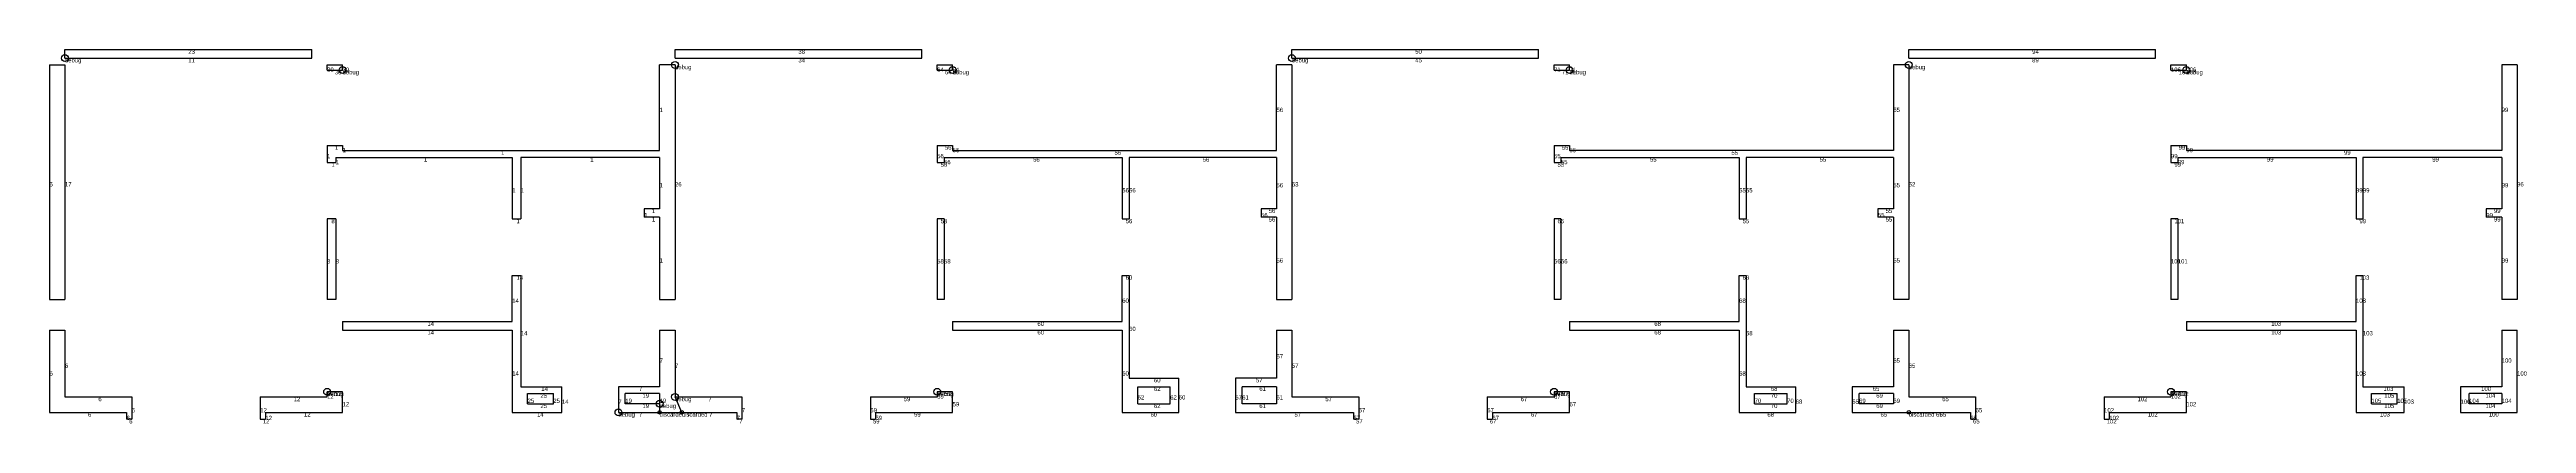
# Model space of a CAD drawing. Header units: metres. Extents: x 234 to 1679, y 437 to 1103.
# Drawn here: x 234 to 1679, y 437 to 656 of the extents above; entities that cross this region are included whole.
import ezdxf

# ---------------------------------------------------------------- set-up
doc = ezdxf.new("R2010")
doc.units = ezdxf.units.M
doc.layers.add('WALL_DEBUG', color=7, linetype='Continuous')

msp = doc.modelspace()

# ---------------------------------------------------------------- linework, layer by layer
at = {"layer": 'debug', "color": 2}
for centre in [(243, 651), (959, 651), (405, 644), (599, 647), (761, 644), (1121, 644), (1319, 647), (1481, 644), (396, 456), (590, 449), (599, 453), (752, 456), (1112, 456), (1472, 456), (566, 444)]:
    msp.add_circle(centre, 2, dxfattribs=at)
at = {"layer": 'debug', "color": 4}
for centre in [(590, 444), (590, 444), (603, 444), (1319, 444), (1319, 444)]:
    msp.add_circle(centre, 1, dxfattribs=at)
at = {"layer": 'WALL_DEBUG'}
for p, q in [((243, 656), (387, 656)), ((243, 651), (243, 656)), ((243, 656), (387, 656)), ((243, 651), (387, 651)), ((243, 651), (387, 651)), ((387, 651), (387, 656)), ((599, 656), (743, 656)), ((599, 651), (599, 656)), ((599, 656), (743, 656)), ((599, 651), (743, 651)), ((599, 651), (743, 651)), ((743, 651), (743, 656)), ((959, 656), (1103, 656)), ((959, 651), (959, 656)), ((959, 656), (1103, 656)), ((959, 651), (1103, 651)), ((959, 651), (1103, 651)), ((1103, 651), (1103, 656)), ((1319, 656), (1463, 656)), ((1319, 651), (1319, 656)), ((1319, 656), (1463, 656)), ((1319, 651), (1463, 651)), ((1319, 651), (1463, 651)), ((1463, 651), (1463, 656)), ((234, 647), (234, 510)), ((234, 647), (234, 510)), ((234, 647), (243, 647)), ((243, 647), (243, 510)), ((243, 647), (243, 510)), ((396, 644), (396, 647)), ((396, 644), (396, 647)), ((396, 647), (405, 647)), ((396, 644), (405, 644)), ((396, 644), (405, 644)), ((405, 644), (405, 647)), ((405, 644), (405, 647)), ((405, 644), (405, 644)), ((590, 597), (590, 647)), ((590, 597), (590, 647)), ((599, 647), (590, 647)), ((599, 647), (599, 510)), ((599, 647), (599, 510)), ((752, 644), (752, 647)), ((752, 644), (752, 647)), ((752, 647), (761, 647)), ((752, 644), (761, 644)), ((752, 644), (761, 644)), ((761, 644), (761, 647)), ((761, 644), (761, 647)), ((761, 644), (761, 644)), ((950, 597), (950, 647)), ((950, 597), (950, 647)), ((959, 647), (950, 647)), ((959, 647), (959, 510)), ((959, 647), (959, 510)), ((1112, 644), (1112, 647)), ((1112, 644), (1112, 647)), ((1112, 647), (1121, 647)), ((1112, 644), (1121, 644)), ((1112, 644), (1121, 644)), ((1121, 644), (1121, 647)), ((1121, 644), (1121, 647)), ((1121, 644), (1121, 644)), ((1310, 647), (1310, 597)), ((1319, 647), (1310, 647)), ((1310, 647), (1310, 597)), ((1319, 647), (1319, 510)), ((1319, 647), (1319, 510)), ((1472, 644), (1472, 647)), ((1472, 644), (1472, 647)), ((1472, 647), (1481, 647)), ((1472, 644), (1481, 644)), ((1472, 644), (1481, 644)), ((1481, 644), (1481, 647)), ((1481, 644), (1481, 647)), ((1481, 644), (1481, 644)), ((1665, 647), (1665, 597)), ((1674, 647), (1665, 647)), ((1665, 647), (1665, 597)), ((1674, 647), (1674, 510)), ((1674, 647), (1674, 510)), ((396, 600), (396, 590)), ((396, 600), (405, 600)), ((396, 600), (396, 590)), ((396, 600), (405, 600)), ((401, 593), (504, 593)), ((401, 593), (401, 590)), ((401, 593), (504, 593)), ((401, 593), (401, 590)), ((405, 600), (405, 597)), ((405, 600), (405, 597)), ((405, 597), (590, 597)), ((405, 597), (590, 597)), ((504, 593), (504, 557)), ((504, 593), (504, 557)), ((590, 593), (509, 593)), ((509, 593), (509, 557)), ((590, 593), (509, 593)), ((509, 593), (509, 557)), ((590, 593), (590, 563)), ((590, 593), (590, 563)), ((752, 600), (752, 590)), ((752, 600), (761, 600)), ((752, 600), (752, 590)), ((752, 600), (761, 600)), ((756, 593), (860, 593)), ((756, 593), (756, 590)), ((756, 593), (860, 593)), ((756, 593), (756, 590)), ((761, 600), (761, 597)), ((761, 600), (761, 597)), ((761, 597), (950, 597)), ((761, 597), (950, 597)), ((860, 593), (860, 557)), ((860, 593), (860, 557)), ((950, 593), (864, 593)), ((864, 593), (864, 557)), ((950, 593), (864, 593)), ((864, 593), (864, 557)), ((950, 593), (950, 563)), ((950, 593), (950, 563)), ((1112, 600), (1112, 590)), ((1112, 600), (1121, 600)), ((1112, 600), (1112, 590)), ((1112, 600), (1121, 600)), ((1116, 593), (1220, 593)), ((1116, 593), (1116, 590)), ((1116, 593), (1220, 593)), ((1116, 593), (1116, 590)), ((1121, 600), (1121, 597)), ((1121, 600), (1121, 597)), ((1310, 597), (1121, 597)), ((1310, 597), (1121, 597)), ((1220, 593), (1220, 557)), ((1220, 593), (1220, 557)), ((1310, 593), (1224, 593)), ((1224, 593), (1224, 557)), ((1310, 593), (1224, 593)), ((1224, 593), (1224, 557)), ((1310, 593), (1310, 563)), ((1310, 593), (1310, 563)), ((1472, 600), (1472, 590)), ((1472, 600), (1481, 600)), ((1472, 600), (1472, 590)), ((1472, 600), (1481, 600)), ((1476, 593), (1580, 593)), ((1476, 593), (1476, 590)), ((1476, 593), (1580, 593)), ((1476, 593), (1476, 590)), ((1481, 600), (1481, 597)), ((1481, 600), (1481, 597)), ((1665, 597), (1481, 597)), ((1665, 597), (1481, 597)), ((1580, 593), (1580, 557)), ((1580, 593), (1580, 557)), ((1665, 593), (1584, 593)), ((1584, 593), (1584, 557)), ((1665, 593), (1584, 593)), ((1584, 593), (1584, 557)), ((1665, 593), (1665, 563)), ((1665, 593), (1665, 563)), ((396, 590), (401, 590)), ((396, 590), (401, 590)), ((752, 590), (756, 590)), ((752, 590), (756, 590)), ((1112, 590), (1116, 590)), ((1112, 590), (1116, 590)), ((1472, 590), (1476, 590)), ((1472, 590), (1476, 590)), ((401, 557), (396, 557)), ((396, 557), (396, 510)), ((401, 557), (396, 557)), ((396, 557), (396, 510)), ((401, 557), (401, 510)), ((401, 557), (401, 510)), ((504, 557), (509, 557)), ((504, 557), (509, 557)), ((590, 563), (581, 563)), ((581, 563), (581, 558)), ((590, 563), (581, 563)), ((581, 563), (581, 558)), ((590, 558), (581, 558)), ((590, 558), (581, 558)), ((590, 558), (590, 510)), ((590, 558), (590, 510)), ((756, 557), (752, 557)), ((752, 557), (752, 510)), ((756, 557), (752, 557)), ((752, 557), (752, 510)), ((756, 557), (756, 510)), ((756, 557), (756, 510)), ((860, 557), (864, 557)), ((860, 557), (864, 557)), ((950, 563), (941, 563)), ((941, 563), (941, 558)), ((950, 563), (941, 563)), ((941, 563), (941, 558)), ((950, 558), (941, 558)), ((950, 558), (941, 558)), ((950, 558), (950, 510)), ((950, 558), (950, 510)), ((1116, 557), (1112, 557)), ((1112, 557), (1112, 510)), ((1116, 557), (1112, 557)), ((1112, 557), (1112, 510)), ((1116, 557), (1116, 510)), ((1116, 557), (1116, 510)), ((1220, 557), (1224, 557)), ((1220, 557), (1224, 557)), ((1310, 563), (1301, 563)), ((1301, 563), (1301, 558)), ((1310, 563), (1301, 563)), ((1301, 563), (1301, 558)), ((1310, 558), (1301, 558)), ((1310, 558), (1301, 558)), ((1310, 558), (1310, 510)), ((1310, 558), (1310, 510)), ((1476, 557), (1472, 557)), ((1472, 557), (1472, 510)), ((1476, 557), (1472, 557)), ((1472, 557), (1472, 510)), ((1476, 557), (1476, 510)), ((1476, 557), (1476, 510)), ((1580, 557), (1584, 557)), ((1580, 557), (1584, 557)), ((1665, 563), (1656, 563)), ((1656, 563), (1656, 558)), ((1665, 563), (1656, 563)), ((1656, 563), (1656, 558)), ((1665, 558), (1656, 558)), ((1665, 558), (1656, 558)), ((1665, 558), (1665, 510)), ((1665, 558), (1665, 510)), ((504, 497), (504, 524)), ((504, 524), (509, 524)), ((504, 497), (504, 524)), ((504, 524), (509, 524)), ((509, 524), (509, 459)), ((509, 524), (509, 459)), ((860, 497), (860, 524)), ((860, 524), (864, 524)), ((860, 497), (860, 524)), ((860, 524), (864, 524)), ((864, 524), (864, 464)), ((864, 524), (864, 464)), ((1220, 497), (1220, 524)), ((1220, 524), (1224, 524)), ((1220, 497), (1220, 524)), ((1220, 524), (1224, 524)), ((1224, 524), (1224, 459)), ((1224, 524), (1224, 459)), ((1580, 497), (1580, 524)), ((1580, 524), (1584, 524)), ((1580, 497), (1580, 524)), ((1580, 524), (1584, 524)), ((1584, 524), (1584, 459)), ((1584, 524), (1584, 459)), ((234, 510), (243, 510)), ((401, 510), (396, 510)), ((590, 510), (599, 510)), ((756, 510), (752, 510)), ((950, 510), (959, 510)), ((1116, 510), (1112, 510)), ((1319, 510), (1310, 510)), ((1476, 510), (1472, 510)), ((1674, 510), (1665, 510)), ((234, 492), (234, 444)), ((234, 492), (234, 444)), ((234, 492), (243, 492)), ((243, 492), (243, 453)), ((243, 492), (243, 453)), ((405, 497), (504, 497)), ((405, 497), (504, 497)), ((405, 497), (405, 492)), ((405, 492), (504, 492)), ((405, 492), (504, 492)), ((504, 492), (504, 444)), ((504, 492), (504, 444)), ((590, 492), (590, 459)), ((590, 492), (590, 459)), ((590, 492), (599, 492)), ((599, 492), (599, 453)), ((599, 492), (599, 453)), ((761, 497), (860, 497)), ((761, 497), (860, 497)), ((761, 497), (761, 492)), ((761, 492), (860, 492)), ((761, 492), (860, 492)), ((860, 492), (860, 444)), ((860, 492), (860, 444)), ((950, 492), (950, 464)), ((950, 492), (950, 464)), ((950, 492), (959, 492)), ((959, 492), (959, 453)), ((959, 492), (959, 453)), ((1121, 497), (1220, 497)), ((1121, 497), (1220, 497)), ((1121, 497), (1121, 492)), ((1121, 492), (1220, 492)), ((1121, 492), (1220, 492)), ((1220, 492), (1220, 444)), ((1220, 492), (1220, 444)), ((1310, 492), (1310, 459)), ((1310, 492), (1310, 459)), ((1310, 492), (1319, 492)), ((1319, 492), (1319, 453)), ((1319, 492), (1319, 453)), ((1481, 497), (1580, 497)), ((1481, 497), (1580, 497)), ((1481, 497), (1481, 492)), ((1481, 492), (1580, 492)), ((1481, 492), (1580, 492)), ((1580, 492), (1580, 444)), ((1580, 492), (1580, 444)), ((1665, 492), (1665, 459)), ((1665, 492), (1665, 459)), ((1665, 492), (1674, 492)), ((1674, 444), (1674, 492)), ((1674, 444), (1674, 492)), ((864, 464), (893, 464)), ((864, 464), (893, 464)), ((893, 444), (893, 464)), ((893, 444), (893, 464)), ((950, 464), (926, 464)), ((926, 464), (926, 444)), ((950, 464), (926, 464)), ((926, 464), (926, 444)), ((243, 453), (282, 453)), ((243, 453), (282, 453)), ((282, 453), (282, 440)), ((282, 453), (282, 440)), ((357, 453), (396, 453)), ((357, 453), (357, 440)), ((357, 453), (396, 453)), ((357, 453), (357, 440)), ((405, 456), (396, 456)), ((396, 453), (396, 456)), ((396, 456), (396, 456)), ((405, 456), (396, 456)), ((396, 453), (396, 456)), ((405, 444), (405, 456)), ((405, 444), (405, 456)), ((509, 459), (533, 459)), ((509, 459), (533, 459)), ((513, 449), (513, 455)), ((513, 455), (528, 455)), ((513, 449), (513, 455)), ((513, 455), (528, 455)), ((513, 449), (528, 449)), ((513, 449), (528, 449)), ((528, 449), (528, 455)), ((528, 449), (528, 455)), ((533, 444), (533, 459)), ((533, 444), (533, 459)), ((590, 459), (566, 459)), ((566, 459), (566, 444)), ((590, 459), (566, 459)), ((566, 459), (566, 444)), ((590, 455), (570, 455)), ((570, 449), (570, 455)), ((590, 455), (570, 455)), ((570, 449), (570, 455)), ((590, 449), (570, 449)), ((590, 449), (570, 449)), ((590, 455), (590, 449)), ((590, 455), (590, 449)), ((590, 449), (590, 444)), ((599, 453), (638, 453)), ((603, 444), (599, 453)), ((599, 453), (638, 453)), ((638, 453), (638, 440)), ((638, 453), (638, 440)), ((713, 453), (752, 453)), ((713, 453), (713, 440)), ((713, 453), (752, 453)), ((713, 453), (713, 440)), ((761, 456), (752, 456)), ((752, 456), (752, 456)), ((752, 456), (752, 453)), ((761, 456), (752, 456)), ((752, 456), (752, 453)), ((761, 444), (761, 456)), ((761, 444), (761, 456)), ((869, 449), (869, 459)), ((869, 459), (888, 459)), ((869, 449), (869, 459)), ((869, 459), (888, 459)), ((869, 449), (888, 449)), ((869, 449), (888, 449)), ((888, 449), (888, 459)), ((888, 449), (888, 459)), ((950, 459), (930, 459)), ((930, 449), (930, 459)), ((950, 459), (930, 459)), ((930, 449), (930, 459)), ((950, 449), (930, 449)), ((950, 449), (930, 449)), ((950, 459), (950, 449)), ((950, 459), (950, 449)), ((959, 453), (998, 453)), ((959, 453), (998, 453)), ((998, 453), (998, 440)), ((998, 453), (998, 440)), ((1073, 453), (1112, 453)), ((1073, 453), (1073, 440)), ((1073, 453), (1112, 453)), ((1073, 453), (1073, 440)), ((1121, 456), (1112, 456)), ((1112, 456), (1112, 456)), ((1112, 456), (1112, 453)), ((1121, 456), (1112, 456)), ((1112, 456), (1112, 453)), ((1121, 444), (1121, 456)), ((1121, 444), (1121, 456)), ((1224, 459), (1253, 459)), ((1224, 459), (1253, 459)), ((1229, 449), (1229, 455)), ((1229, 455), (1248, 455)), ((1229, 449), (1229, 455)), ((1229, 455), (1248, 455)), ((1229, 449), (1248, 449)), ((1229, 449), (1248, 449)), ((1248, 449), (1248, 455)), ((1248, 449), (1248, 455)), ((1253, 444), (1253, 459)), ((1253, 444), (1253, 459)), ((1310, 459), (1286, 459)), ((1286, 459), (1286, 444)), ((1310, 459), (1286, 459)), ((1286, 459), (1286, 444)), ((1310, 455), (1290, 455)), ((1290, 449), (1290, 455)), ((1310, 455), (1290, 455)), ((1290, 449), (1290, 455)), ((1310, 449), (1290, 449)), ((1310, 449), (1290, 449)), ((1310, 455), (1310, 449)), ((1310, 455), (1310, 449)), ((1319, 453), (1358, 453)), ((1319, 453), (1358, 453)), ((1358, 453), (1358, 440)), ((1358, 453), (1358, 440)), ((1433, 453), (1472, 453)), ((1433, 453), (1433, 440)), ((1433, 453), (1472, 453)), ((1433, 453), (1433, 440)), ((1481, 456), (1472, 456)), ((1472, 456), (1472, 456)), ((1472, 456), (1472, 453)), ((1481, 456), (1472, 456)), ((1472, 456), (1472, 453)), ((1481, 444), (1481, 456)), ((1481, 444), (1481, 456)), ((1584, 459), (1608, 459)), ((1584, 459), (1608, 459)), ((1589, 449), (1589, 455)), ((1589, 455), (1604, 455)), ((1589, 449), (1589, 455)), ((1589, 455), (1604, 455)), ((1589, 449), (1604, 449)), ((1589, 449), (1604, 449)), ((1604, 449), (1604, 455)), ((1604, 449), (1604, 455)), ((1608, 444), (1608, 459)), ((1608, 444), (1608, 459)), ((1665, 459), (1641, 459)), ((1641, 459), (1641, 444)), ((1665, 459), (1641, 459)), ((1641, 459), (1641, 444)), ((1665, 455), (1646, 455)), ((1646, 449), (1646, 455)), ((1665, 455), (1646, 455)), ((1646, 449), (1646, 455)), ((1665, 449), (1646, 449)), ((1665, 449), (1646, 449)), ((1665, 455), (1665, 449)), ((1665, 455), (1665, 449)), ((234, 444), (279, 444)), ((234, 444), (279, 444)), ((279, 444), (279, 440)), ((279, 444), (279, 440)), ((282, 440), (279, 440)), ((282, 440), (279, 440)), ((357, 440), (360, 440)), ((357, 440), (360, 440)), ((360, 444), (405, 444)), ((360, 444), (360, 440)), ((360, 444), (405, 444)), ((360, 444), (360, 440)), ((504, 444), (533, 444)), ((504, 444), (533, 444)), ((566, 444), (590, 444)), ((566, 444), (603, 444)), ((566, 444), (635, 444)), ((566, 444), (590, 444)), ((566, 444), (603, 444)), ((566, 444), (635, 444)), ((635, 444), (635, 440)), ((635, 444), (635, 440)), ((638, 440), (635, 440)), ((638, 440), (635, 440)), ((713, 440), (716, 440)), ((713, 440), (716, 440)), ((716, 444), (761, 444)), ((716, 444), (716, 440)), ((716, 444), (761, 444)), ((716, 444), (716, 440)), ((860, 444), (893, 444)), ((860, 444), (893, 444)), ((926, 444), (995, 444)), ((926, 444), (995, 444)), ((995, 444), (995, 440)), ((995, 444), (995, 440)), ((998, 440), (995, 440)), ((998, 440), (995, 440)), ((1073, 440), (1076, 440)), ((1073, 440), (1076, 440)), ((1076, 444), (1121, 444)), ((1076, 444), (1076, 440)), ((1076, 444), (1121, 444)), ((1076, 444), (1076, 440)), ((1220, 444), (1253, 444)), ((1220, 444), (1253, 444)), ((1286, 444), (1355, 444)), ((1286, 444), (1355, 444)), ((1355, 444), (1355, 440)), ((1355, 444), (1355, 440)), ((1358, 440), (1355, 440)), ((1358, 440), (1355, 440)), ((1433, 440), (1436, 440)), ((1433, 440), (1436, 440)), ((1436, 444), (1481, 444)), ((1436, 444), (1436, 440)), ((1436, 444), (1481, 444)), ((1436, 444), (1436, 440)), ((1580, 444), (1608, 444)), ((1580, 444), (1608, 444)), ((1641, 444), (1674, 444)), ((1641, 444), (1674, 444))]:
    msp.add_line(p, q, dxfattribs=at)

# ---------------------------------------------------------------- texts
at = {"layer": 'comp_debug_text', "char_height": 2.5, "attachment_point": 1}
for s, insert in [('23', (315, 656)), ('11', (315, 651)), ('38', (671, 656)), ('34', (671, 651)), ('50', (1031, 656)), ('45', (1031, 651)), ('89', (1391, 651)), ('94', (1391, 656)), ('30', (396, 645.5)), ('30', (400.5, 644)), ('30', (405, 645.5)), ('30', (405, 644)), ('64', (752, 645.5)), ('64', (756.5, 644)), ('64', (761, 645.5)), ('64', (761, 644)), ('71', (1112, 645.5)), ('71', (1116.5, 644)), ('71', (1121, 645.5)), ('71', (1121, 644)), ('106', (1472, 645.5)), ('106', (1476.5, 644)), ('106', (1481, 645.5)), ('106', (1481, 644)), ('1', (590, 622)), ('56', (950, 622)), ('55', (1310, 622)), ('99', (1665, 622)), ('1', (396, 595)), ('1', (400.5, 600)), ('1', (405, 598.5)), ('1', (452.5, 593)), ('1', (497.5, 597)), ('1', (549.5, 593)), ('56', (752, 595)), ('56', (756.5, 600)), ('56', (761, 598.5)), ('56', (808, 593)), ('56', (855.5, 597)), ('56', (907, 593)), ('55', (1112, 595)), ('55', (1116.5, 600)), ('55', (1121, 598.5)), ('55', (1168, 593)), ('55', (1215.5, 597)), ('55', (1267, 593)), ('99', (1472, 595)), ('99', (1476.5, 600)), ('99', (1481, 598.5)), ('99', (1528, 593)), ('99', (1573, 597)), ('99', (1624.5, 593)), ('5', (234, 578.5)), ('17', (243, 578.5)), ('1', (398.5, 590)), ('1', (401, 591.5)), ('26', (599, 578.5)), ('56', (754, 590)), ('56', (756, 591.5)), ('63', (959, 578.5)), ('55', (1114, 590)), ('55', (1116, 591.5)), ('52', (1319, 578.5)), ('99', (1474, 590)), ('99', (1476, 591.5)), ('96', (1674, 578.5)), ('1', (504, 575)), ('1', (509, 575)), ('1', (590, 578)), ('56', (860, 575)), ('56', (864, 575)), ('56', (950, 578)), ('55', (1220, 575)), ('55', (1224, 575)), ('55', (1310, 578)), ('99', (1580, 575)), ('99', (1584, 575)), ('99', (1665, 578)), ('8', (398.5, 557)), ('1', (506.5, 557)), ('1', (581, 560.5)), ('1', (585.5, 563)), ('1', (585.5, 558)), ('58', (754, 557)), ('56', (862, 557)), ('56', (941, 560.5)), ('56', (945.5, 563)), ('56', (945.5, 558)), ('66', (1114, 557)), ('55', (1222, 557)), ('55', (1301, 560.5)), ('55', (1305.5, 563)), ('55', (1305.5, 558)), ('101', (1474, 557)), ('99', (1582, 557)), ('99', (1656, 560.5)), ('99', (1660.5, 563)), ('99', (1660.5, 558)), ('8', (396, 533.5)), ('8', (401, 533.5)), ('14', (506.5, 524)), ('1', (590, 534)), ('58', (752, 533.5)), ('58', (756, 533.5)), ('60', (862, 524)), ('56', (950, 534)), ('66', (1112, 533.5)), ('66', (1116, 533.5)), ('68', (1222, 524)), ('55', (1310, 534)), ('101', (1472, 533.5)), ('101', (1476, 533.5)), ('103', (1582, 524)), ('99', (1665, 534)), ('14', (504, 510.5)), ('60', (860, 510.5)), ('68', (1220, 510.5)), ('103', (1580, 510.5)), ('14', (454.5, 497)), ('14', (454.5, 492)), ('14', (509, 491.5)), ('60', (810.5, 497)), ('60', (810.5, 492)), ('60', (864, 494)), ('68', (1170.5, 497)), ('68', (1170.5, 492)), ('68', (1224, 491.5)), ('103', (1530.5, 497)), ('103', (1530.5, 492)), ('103', (1584, 491.5)), ('57', (950, 478)), ('6', (234, 468)), ('6', (243, 472.5)), ('14', (504, 468)), ('7', (590, 475.5)), ('7', (599, 472.5)), ('60', (860, 468)), ('60', (878.5, 464)), ('57', (938, 464)), ('57', (959, 472.5)), ('68', (1220, 468)), ('65', (1310, 475.5)), ('65', (1319, 472.5)), ('103', (1580, 468)), ('100', (1665, 475.5)), ('100', (1674, 468)), ('6', (262.5, 453)), ('12', (376.5, 453)), ('12', (396, 456)), ('12', (396, 454.5)), ('12', (400.5, 456)), ('12', (405, 450)), ('25', (513, 452)), ('25', (520.5, 455)), ('25', (520.5, 449)), ('14', (521, 459)), ('25', (528, 452)), ('14', (533, 451.5)), ('7', (566, 451.5)), ('19', (570, 452)), ('7', (578, 459)), ('19', (580, 455)), ('19', (580, 449)), ('19', (590, 452)), ('7', (618.5, 453)), ('59', (732.5, 453)), ('59', (752, 456)), ('59', (752, 454.5)), ('59', (756.5, 456)), ('59', (761, 450)), ('62', (869, 454)), ('62', (878.5, 459)), ('62', (878.5, 449)), ('62', (888, 454)), ('60', (893, 454)), ('57', (926, 454)), ('61', (930, 454)), ('61', (940, 459)), ('61', (940, 449)), ('61', (950, 454)), ('57', (978.5, 453)), ('67', (1092.5, 453)), ('67', (1112, 456)), ('67', (1112, 454.5)), ('67', (1116.5, 456)), ('67', (1121, 450)), ('70', (1229, 452)), ('68', (1238.5, 459)), ('70', (1238.5, 455)), ('70', (1238.5, 449)), ('70', (1248, 452)), ('68', (1253, 451.5)), ('65', (1286, 451.5)), ('69', (1290, 452)), ('65', (1298, 459)), ('69', (1300, 455)), ('69', (1300, 449)), ('69', (1310, 452)), ('65', (1338.5, 453)), ('102', (1452.5, 453)), ('102', (1472, 456)), ('102', (1472, 454.5)), ('102', (1476.5, 456)), ('102', (1481, 450)), ('105', (1589, 452)), ('103', (1596, 459)), ('105', (1596.5, 455)), ('105', (1596.5, 449)), ('105', (1604, 452)), ('103', (1608, 451.5)), ('100', (1641, 451.5)), ('104', (1646, 452)), ('100', (1653, 459)), ('104', (1655.5, 455)), ('104', (1655.5, 449)), ('104', (1665, 452)), ('6', (256.5, 444)), ('6', (279, 442)), ('6', (280.5, 440)), ('6', (282, 446.5)), ('12', (357, 446.5)), ('12', (358.5, 440)), ('12', (360, 442)), ('12', (382.5, 444)), ('14', (518.5, 444)), ('7', (578, 444)), ('7', (596.5, 444)), ('7', (619, 444)), ('7', (635, 442)), ('7', (636.5, 440)), ('7', (638, 446.5)), ('59', (713, 446.5)), ('59', (714.5, 440)), ('59', (716, 442)), ('59', (738.5, 444)), ('60', (876.5, 444)), ('57', (960.5, 444)), ('57', (995, 442)), ('57', (996.5, 440)), ('57', (998, 446.5)), ('67', (1073, 446.5)), ('67', (1074.5, 440)), ('67', (1076, 442)), ('67', (1098.5, 444)), ('68', (1236.5, 444)), ('65', (1302.5, 444)), ('65', (1337, 444)), ('65', (1355, 442)), ('65', (1356.5, 440)), ('65', (1358, 446.5)), ('102', (1433, 446.5)), ('102', (1434.5, 440)), ('102', (1436, 442)), ('102', (1458.5, 444)), ('103', (1594, 444)), ('100', (1657.5, 444))]:
    msp.add_mtext(s, dxfattribs=dict(at, insert=insert))
at = {"layer": 'debug', "char_height": 2.5, "attachment_point": 1}
for s, insert in [('debug', (243, 651)), ('debug', (959, 651)), ('debug', (405, 644)), ('debug', (599, 647)), ('debug', (761, 644)), ('debug', (1121, 644)), ('debug', (1319, 647)), ('debug', (1481, 644)), ('debug', (396, 456)), ('debug', (590, 449)), ('debug', (599, 453)), ('debug', (752, 456)), ('debug', (1112, 456)), ('debug', (1472, 456)), ('debug', (566, 444)), ('discarded 7', (590, 444)), ('discarded 7', (590, 444)), ('discarded 7', (603, 444)), ('discarded 65', (1319, 444)), ('discarded 65', (1319, 444))]:
    msp.add_mtext(s, dxfattribs=dict(at, insert=insert))

doc.saveas('drawing.dxf')
